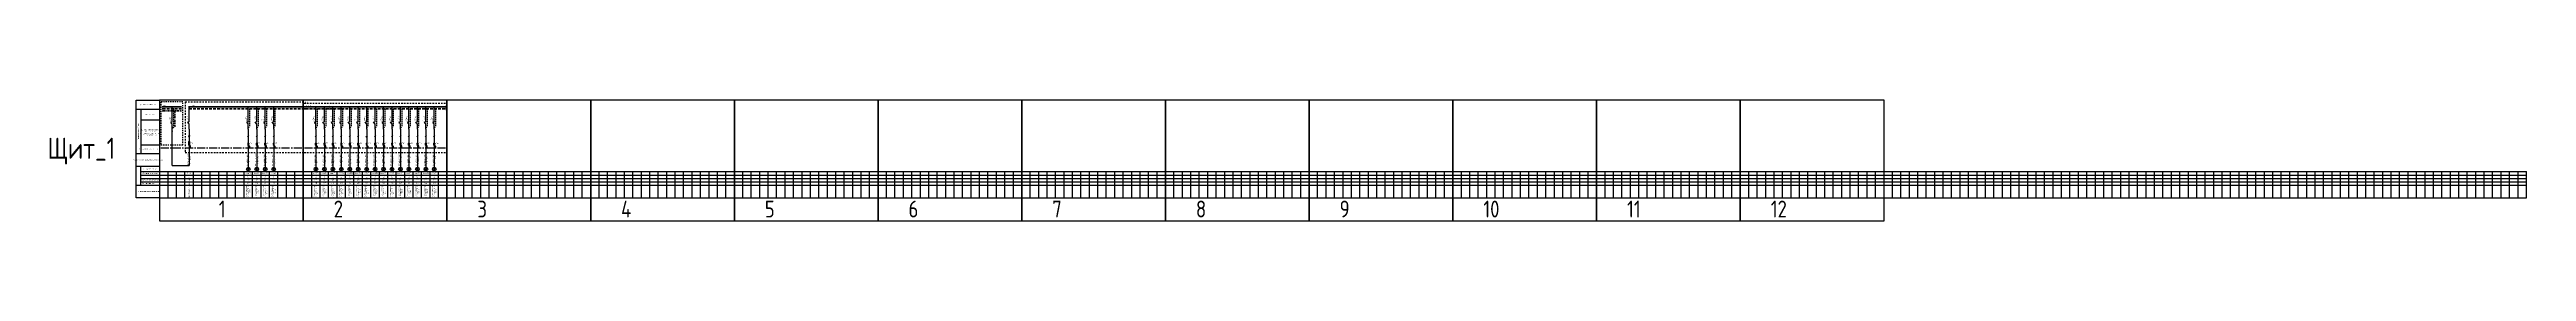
# Model space of a CAD drawing. Header units: millimetres. Extents: x -559267 to 5835, y 0 to 209897.
# Drawn here: x -205 to 5655, y 1291 to 1578 of the extents above; entities that cross this region are included whole.
import ezdxf
from ezdxf.enums import TextEntityAlignment as Align

# ---------------------------------------------------------------- set-up
doc = ezdxf.new("R2010")
doc.units = ezdxf.units.MM
for name, pattern in [('CENTER2', [28.575, 19.05, -3.175, 3.175, -3.175]), ('HIDDEN2', [4.7625, 3.175, -1.5875]), ('JIS_02_0.7', [1.35, 0.75, -0.6]), ('Штрихштриховая', [10.936111, 5.291667, -2.116667, 1.411111, -2.116667])]:
    doc.linetypes.add(name, pattern=pattern)
for name, color, linetype in [('SX_BLOCKS', 7, 'Continuous'), ('SX_BOUND', 7, 'JIS_02_0.7'), ('SX_LINES', 7, 'Continuous'), ('SX_PE', 3, 'CENTER2'), ('SX_TABLE', 7, 'Continuous'), ('SX_TEXT', 7, 'Continuous')]:
    doc.layers.add(name, color=color, linetype=linetype)
doc.styles.add('SX_GOST', font='GOST2304A_0.ttf')
doc.styles.add('UNC_A', font='GOST2304A_0.ttf')
doc.styles.add('Unecom', font='GOST2304A_0.ttf', dxfattribs={"height": 2.5})

# ---------------------------------------------------------------- blocks, each defined once
blk = doc.blocks.new('_Боковик_схема Юником')
at = {"color": 0, "lineweight": -2, "ltscale": 3}
blk.add_lwpolyline([(0, 232), (55, 232), (55, 0), (0, 0)], close=True, dxfattribs=at)
for points in [[(0, 210), (55, 210), (55, 125), (10.3, 125)], [(10.3, 210), (10.3, 105)], [(10.3, 185), (55, 185)], [(0, 105), (55, 105)], [(0, 75), (55, 75)], [(10, 75), (10, 30)], [(10, 62), (51.8, 62)], [(10, 62), (55, 62)], [(0, 30), (55, 30)], [(10, 54), (55, 54)], [(10, 46), (55, 46)], [(10, 38), (55, 38)]]:
    blk.add_lwpolyline(points, dxfattribs=at)
at = {"color": 0, "lineweight": -2, "char_height": 2.5, "attachment_point": 5, "style": 'Unecom'}
for s, insert, width in [('Данные питающей сети', (27.5, 221), 55), ('Сборные шины', (32.6, 197.5), 44.736), ('Оборудование автоматизации', (31, 115.7), 37.884), ('Защитный аппарат/вводной отходящей линии.\\PХарактеристика, номинальный ток, расцепитель, А.', (32.6, 155), 44.736), ('Марка и сечение проводника, длина участка', (27.5, 90), 55), ('Обозначение на плане', (32.5, 58), 45), ('Условное изображение', (32.5, 68.5), 45), ('Наименование электроприемника', (27.5, 15), 55), ('Номинальная мощность, Рн, кВт', (32.5, 42), 45), ('Номинальный ток, Iн, А', (32.5, 34), 45), ('Фаза', (32.5, 50), 45)]:
    blk.add_mtext(s, dxfattribs=dict(at, insert=insert, width=width))
at = {"color": 0, "lineweight": -2, "char_height": 2.5, "attachment_point": 5, "rotation": 90, "style": 'Unecom'}
for s, insert, width in [('Распределительный щит', (5.1, 157.5), 105), ('Электроприемник', (4.6, 52.5), 45)]:
    blk.add_mtext(s, dxfattribs=dict(at, insert=insert, width=width))
blk = doc.blocks.new('*U102')
at = {"linetype": 'ByBlock', "lineweight": 40}
for points in [[(0, 1.5), (0, -1.5)], [(0, 0), (42.9, 0)], [(42.9, 1.5), (42.9, -1.5)], [(0, -3.5), (0, -6.5)], [(42.9, -3.5), (42.9, -6.5)]]:
    blk.add_lwpolyline(points, dxfattribs=at)
at = {"color": 4, "linetype": 'HIDDEN2', "lineweight": 40, "ltscale": 2}
blk.add_lwpolyline([(0, -5), (42.9, -5)], dxfattribs=at)
at = {"insert": (1.2, -1.6), "char_height": 2.5, "attachment_point": 1, "style": 'UNC_A'}
blk.add_mtext_dynamic_manual_height_columns('N', width=3.844, gutter_width=12.5, heights=[0], dxfattribs=at)
at = {"style": 'UNC_A'}
blk.add_attdef('ЛИНИЯ', (1, 1.5), '', height=2.5, dxfattribs=at)
blk = doc.blocks.new('*U104')
at = {"lineweight": 25}
for p, q in [((-0.7, -0.7), (0.7, 0.7)), ((-0.7, -1.7), (0.7, -0.3)), ((-0.7, -2.7), (0.7, -1.3))]:
    blk.add_line(p, q, dxfattribs=at)
blk = doc.blocks.new('*U122')
for p, q in [((0, -42.8), (-3.5, -36.7)), ((-0.4, -36.6), (0.4, -35.9)), ((0.4, -36.6), (-0.4, -35.9)), ((0, -36.3), (0, -1.2)), ((0, -54.3), (0, -42.8))]:
    blk.add_line(p, q)
at = {"color": 4, "linetype": 'HIDDEN2'}
for p in [(0, -51.6), (3, -6.2)]:
    blk.add_line(p, (3, -48.6), dxfattribs=at)
blk.add_lwpolyline([(-2.1, -41.1), (-3.1, -39.4), (-2.3, -38.9), (-1.3, -40.6)], close=True)
for centre in [(0, -1.2), (3, -6.2)]:
    blk.add_circle(centre, 0.5)
at = {"insert": (-6.2, -24.9), "char_height": 2.5, "attachment_point": 1, "style": 'Unecom'}
blk.add_mtext_dynamic_manual_height_columns('\\pxql;QF', width=5.707, gutter_width=12.5, heights=[4.37], dxfattribs=at)
at = {"style": 'Unecom'}
for tag, p in [('P', (-3.4, -30.4)), ('A', (-1.7, -33.3))]:
    blk.add_attdef(tag, text='', height=2.5, dxfattribs=at).set_placement(p, align=Align.RIGHT)
blk.add_attdef('N', (-3.2, -27.4), '', height=2.5, dxfattribs=at)
blk = doc.blocks.new('SX_TCOL')
for p, q in [((-10, 62), (10, 62)), ((10, 0), (10, 62)), ((-10, 54), (10, 54)), ((-10, 46), (10, 46)), ((-10, 38), (10, 38)), ((-10, 30), (10, 30)), ((-10, 0), (10, 0))]:
    blk.add_line(p, q)
at = {"style": 'SX_GOST'}
for tag, p in [('CAB1', (-2.6, 90)), ('CAB2', (2.6, 90)), ('NAME1', (-3.6, 15)), ('NAME2', (0, 15)), ('NAME3', (3.6, 15))]:
    blk.add_attdef(tag, text='', height=2.5, rotation=90, dxfattribs=at).set_placement(p, align=Align.MIDDLE)
for tag, p in [('LINE', (0, 58)), ('POW', (0, 42)), ('CUR', (0, 34)), ('PH', (0, 50))]:
    blk.add_attdef(tag, text='', height=2.5, dxfattribs=at).set_placement(p, align=Align.MIDDLE)
blk = doc.blocks.new('*U345')
at = {"lineweight": 40}
for p, q in [((333.9, 0), (331.9, 1.5)), ((333.9, 0), (331.9, -1.5)), ((333.9, -5), (331.9, -3.5)), ((333.9, -5), (331.9, -6.5))]:
    blk.add_line(p, q, dxfattribs=at)
at = {"linetype": 'ByBlock', "lineweight": 40}
for points in [[(0, 1.5), (0, -1.5)], [(0, 0), (333.9, 0)], [(0, -3.5), (0, -6.5)]]:
    blk.add_lwpolyline(points, dxfattribs=at)
at = {"color": 4, "linetype": 'HIDDEN2', "lineweight": 40, "ltscale": 2}
blk.add_lwpolyline([(0, -5), (333.9, -5)], dxfattribs=at)
at = {"insert": (1.2, -1.6), "char_height": 2.5, "attachment_point": 1, "style": 'UNC_A'}
blk.add_mtext_dynamic_manual_height_columns('N', width=3.844, gutter_width=12.5, heights=[0], dxfattribs=at)
at = {"style": 'UNC_A'}
blk.add_attdef('ЛИНИЯ', (1, 1.5), '', height=2.5, dxfattribs=at)
blk = doc.blocks.new('*U348')
for p, q in [((0, -42.8), (-3.5, -36.7)), ((-0.4, -36.6), (0.4, -35.9)), ((0.4, -36.6), (-0.4, -35.9)), ((0, -36.3), (0, -1.2)), ((0, -54.3), (0, -42.8))]:
    blk.add_line(p, q)
blk.add_lwpolyline([(-2.1, -41.1), (-3.1, -39.4), (-2.3, -38.9), (-1.3, -40.6)], close=True)
blk.add_circle((0, -1.2), 0.5)
at = {"insert": (-6.2, -24.9), "char_height": 2.5, "attachment_point": 1, "style": 'Unecom'}
blk.add_mtext_dynamic_manual_height_columns('\\pxql;QF', width=5.707, gutter_width=12.5, heights=[4.37], dxfattribs=at)
at = {"style": 'Unecom'}
for tag, p in [('P', (-3.4, -30.4)), ('A', (-1.7, -33.3))]:
    blk.add_attdef(tag, text='', height=2.5, dxfattribs=at).set_placement(p, align=Align.RIGHT)
blk.add_attdef('N', (-3.2, -27.4), '', height=2.5, dxfattribs=at)
blk = doc.blocks.new('*U349')
for p, q in [((0, -42.8), (-3.5, -36.7)), ((-0.4, -36.6), (0.4, -35.9)), ((0.4, -36.6), (-0.4, -35.9)), ((0, -36.3), (0, -1.2)), ((0, -54.3), (0, -42.8))]:
    blk.add_line(p, q)
at = {"color": 4, "linetype": 'HIDDEN2'}
for p in [(0, -51.6), (3, -6.2)]:
    blk.add_line(p, (3, -48.6), dxfattribs=at)
blk.add_lwpolyline([(-2.1, -41.1), (-3.1, -39.4), (-2.3, -38.9), (-1.3, -40.6)], close=True)
for centre in [(0, -1.2), (3, -6.2)]:
    blk.add_circle(centre, 0.5)
at = {"insert": (-6.2, -24.9), "char_height": 2.5, "attachment_point": 1, "style": 'Unecom'}
blk.add_mtext_dynamic_manual_height_columns('\\pxql;QF', width=5.707, gutter_width=12.5, heights=[4.37], dxfattribs=at)
at = {"style": 'Unecom'}
for tag, p in [('P', (-3.4, -30.4)), ('A', (-1.7, -33.3))]:
    blk.add_attdef(tag, text='', height=2.5, dxfattribs=at).set_placement(p, align=Align.RIGHT)
blk.add_attdef('N', (-3.2, -27.4), '', height=2.5, dxfattribs=at)
blk = doc.blocks.new('XT')
at = {"color": 32, "true_color": 0xcd6928}
for p, q in [((0.8, 0), (-1, -1.8)), ((1, -0.2), (-0.8, -2))]:
    blk.add_line(p, q, dxfattribs=at)
at = {"color": 5}
for p, q in [((0.8, -2), (-1, -3.8)), ((1, -2.2), (-0.8, -4))]:
    blk.add_line(p, q, dxfattribs=at)
at = {"color": 32, "true_color": 0xcd6928}
blk.add_circle((0, -1), 1, dxfattribs=at)
at = {"color": 5}
blk.add_circle((0, -3), 1, dxfattribs=at)
at = {"style": 'UNC_A'}
blk.add_attdef('1', (1.7, 0.1), '', height=2.5, dxfattribs=at)
blk = doc.blocks.new('SX_XTPE')
at = {"color": 3}
for p, q in [((0.753, 1.003), (-1.003, -0.753)), ((1.003, 0.753), (-0.753, -1.003))]:
    blk.add_line(p, q, dxfattribs=at)
blk.add_circle((0, 0), 1, dxfattribs=at)
blk = doc.blocks.new('SX_XT3')
at = {"color": 32, "true_color": 0xcd6928}
for p, q in [((0.7533, 4.0033), (-1.0033, 2.2467)), ((0.7533, 2.0033), (-1.0033, 0.2467)), ((1.0033, 3.7533), (-0.7533, 1.9967)), ((1.0033, 1.7533), (-0.7533, -0.0033))]:
    blk.add_line(p, q, dxfattribs=at)
for centre in [(0, 3), (0, 1)]:
    blk.add_circle(centre, 1, dxfattribs=at)
blk = doc.blocks.new('$RECOVER_230831092053-0')
at = {"color": 0, "lineweight": 30}
for p, q in [((-2.8, 2.8), (2.8, -2.8)), ((-2.8, -2.8), (2.8, 2.8))]:
    blk.add_line(p, q, dxfattribs=at)
blk.add_circle((0, 0), 4.33, dxfattribs=at)

msp = doc.modelspace()

# ---------------------------------------------------------------- linework, layer by layer
at = {"color": 6}
for points in [[(395, 1578), (55, 1578), (55, 1291), (395, 1291), (395, 1578)], [(735, 1578), (395, 1578), (395, 1291), (735, 1291), (735, 1578)], [(1075, 1578), (735, 1578), (735, 1291), (1075, 1291), (1075, 1578)], [(1415, 1578), (1075, 1578), (1075, 1291), (1415, 1291), (1415, 1578)], [(1755, 1578), (1415, 1578), (1415, 1291), (1755, 1291), (1755, 1578)], [(2095, 1578), (1755, 1578), (1755, 1291), (2095, 1291), (2095, 1578)], [(2435, 1578), (2095, 1578), (2095, 1291), (2435, 1291), (2435, 1578)], [(2775, 1578), (2435, 1578), (2435, 1291), (2775, 1291), (2775, 1578)], [(3115, 1578), (2775, 1578), (2775, 1291), (3115, 1291), (3115, 1578)], [(3455, 1578), (3115, 1578), (3115, 1291), (3455, 1291), (3455, 1578)], [(3795, 1578), (3455, 1578), (3455, 1291), (3795, 1291), (3795, 1578)], [(4135, 1578), (3795, 1578), (3795, 1291), (4135, 1291), (4135, 1578)]]:
    msp.add_lwpolyline(points, dxfattribs=at)
at = {"linetype": 'JIS_02_0.7', "ltscale": 4}
msp.add_lwpolyline([(110.2, 1573.5), (58.1, 1573.5), (58.1, 1471.4), (110.2, 1471.4), (110.2, 1573.5)], dxfattribs=at)
at = {"lineweight": 40}
for points in [[(62.6, 1553.5), (62.6, 1550.5)], [(105.4, 1553.5), (105.4, 1550.5)]]:
    msp.add_lwpolyline(points, dxfattribs=at)
at = {"color": 3, "linetype": 'Штрихштриховая', "lineweight": 40}
msp.add_lwpolyline([(62.6, 1552), (105.4, 1552)], dxfattribs=at)
at = {"color": 3, "linetype": 'Штрихштриховая'}
for points in [[(91.1, 1552), (91.1, 1514.5)], [(85.1, 1511.6), (91.1, 1514.5)]]:
    msp.add_lwpolyline(points, dxfattribs=at)
msp.add_lwpolyline([(85.1, 1422.6), (85.1, 1508.9)])
at = {"color": 0, "linetype": 'ByBlock', "lineweight": -3}
msp.add_circle((91.1, 1552), 0.575, dxfattribs=at)
at = {"layer": 'Defpoints'}
for points in [[(125, 1508.9), (125, 1480.2)], [(85.1, 1422.6), (125, 1422.6)]]:
    msp.add_lwpolyline(points, dxfattribs=at)
at = {"layer": 'SX_BOUND', "ltscale": 5}
for p, q in [((115.7, 1573.5), (393, 1573.5)), ((397, 1570.2), (733, 1570.2)), ((115.7, 1453.5), (393, 1453.5)), ((397, 1453.5), (733, 1453.5))]:
    msp.add_line(p, q, dxfattribs=at)
msp.add_lwpolyline([(115.7, 1573.5), (115.7, 1453.5)], dxfattribs=at)
at = {"layer": 'SX_LINES'}
for p, q in [((123.4, 1492.3), (126.6, 1495.5)), ((123.4, 1491), (126.6, 1494.2)), ((123.4, 1489.7), (126.6, 1492.9)), ((125, 1470.2), (125, 1422.6)), ((263.4, 1491), (266.6, 1494.2)), ((265, 1509), (265, 1476.2)), ((265, 1470.2), (265, 1418.4)), ((283.4, 1491), (286.6, 1494.2)), ((285, 1509), (285, 1476.2)), ((285, 1470.2), (285, 1418.4)), ((303.4, 1491), (306.6, 1494.2)), ((305, 1509), (305, 1476.2)), ((305, 1470.2), (305, 1418.4)), ((323.4, 1491), (326.6, 1494.2)), ((325, 1509), (325, 1476.2)), ((325, 1470.2), (325, 1418.4)), ((423.4, 1491), (426.6, 1494.2)), ((425, 1509), (425, 1476.2)), ((425, 1470.2), (425, 1418.4)), ((443.4, 1491), (446.6, 1494.2)), ((445, 1509), (445, 1476.2)), ((445, 1470.2), (445, 1418.4)), ((463.4, 1491), (466.6, 1494.2)), ((465, 1509), (465, 1476.2)), ((465, 1470.2), (465, 1418.4)), ((483.4, 1491), (486.6, 1494.2)), ((485, 1509), (485, 1476.2)), ((485, 1470.2), (485, 1418.4)), ((503.4, 1491), (506.6, 1494.2)), ((505, 1509), (505, 1476.2)), ((505, 1470.2), (505, 1418.4)), ((523.4, 1491), (526.6, 1494.2)), ((525, 1509), (525, 1476.2)), ((525, 1470.2), (525, 1418.4)), ((543.4, 1491), (546.6, 1494.2)), ((545, 1509), (545, 1476.2)), ((545, 1470.2), (545, 1418.4)), ((563.4, 1491), (566.6, 1494.2)), ((565, 1509), (565, 1476.2)), ((565, 1470.2), (565, 1418.4)), ((583.4, 1491), (586.6, 1494.2)), ((585, 1509), (585, 1476.2)), ((585, 1470.2), (585, 1418.4)), ((603.4, 1491), (606.6, 1494.2)), ((605, 1509), (605, 1476.2)), ((605, 1470.2), (605, 1418.4)), ((623.4, 1491), (626.6, 1494.2)), ((625, 1509), (625, 1476.2)), ((625, 1470.2), (625, 1418.4)), ((643.4, 1491), (646.6, 1494.2)), ((645, 1509), (645, 1476.2)), ((645, 1470.2), (645, 1418.4)), ((663.4, 1491), (666.6, 1494.2)), ((665, 1509), (665, 1476.2)), ((665, 1470.2), (665, 1418.4)), ((683.4, 1491), (686.6, 1494.2)), ((685, 1509), (685, 1476.2)), ((685, 1470.2), (685, 1418.4)), ((703.4, 1491), (706.6, 1494.2)), ((705, 1509), (705, 1476.2)), ((705, 1470.2), (705, 1418.4))]:
    msp.add_line(p, q, dxfattribs=at)
at = {"layer": 'SX_PE'}
for p, q in [((125.7, 1470.5), (127.5, 1468.7)), ((127.5, 1468.7), (127.5, 1464.6)), ((265.7, 1470.5), (267.5, 1468.7)), ((267.5, 1468.7), (267.5, 1464.6)), ((285.7, 1470.5), (287.5, 1468.7)), ((287.5, 1468.7), (287.5, 1464.6)), ((305.7, 1470.5), (307.5, 1468.7)), ((307.5, 1468.7), (307.5, 1464.6)), ((325.7, 1470.5), (327.5, 1468.7)), ((327.5, 1468.7), (327.5, 1464.6)), ((425.7, 1470.5), (427.5, 1468.7)), ((427.5, 1468.7), (427.5, 1464.6)), ((445.7, 1470.5), (447.5, 1468.7)), ((447.5, 1468.7), (447.5, 1464.6)), ((465.7, 1470.5), (467.5, 1468.7)), ((467.5, 1468.7), (467.5, 1464.6)), ((485.7, 1470.5), (487.5, 1468.7)), ((487.5, 1468.7), (487.5, 1464.6)), ((505.7, 1470.5), (507.5, 1468.7)), ((507.5, 1468.7), (507.5, 1464.6)), ((525.7, 1470.5), (527.5, 1468.7)), ((527.5, 1468.7), (527.5, 1464.6)), ((545.7, 1470.5), (547.5, 1468.7)), ((547.5, 1468.7), (547.5, 1464.6)), ((565.7, 1470.5), (567.5, 1468.7)), ((567.5, 1468.7), (567.5, 1464.6)), ((585.7, 1470.5), (587.5, 1468.7)), ((587.5, 1468.7), (587.5, 1464.6)), ((605.7, 1470.5), (607.5, 1468.7)), ((607.5, 1468.7), (607.5, 1464.6)), ((625.7, 1470.5), (627.5, 1468.7)), ((627.5, 1468.7), (627.5, 1464.6)), ((645.7, 1470.5), (647.5, 1468.7)), ((647.5, 1468.7), (647.5, 1464.6)), ((665.7, 1470.5), (667.5, 1468.7)), ((667.5, 1468.7), (667.5, 1464.6)), ((685.7, 1470.5), (687.5, 1468.7)), ((687.5, 1468.7), (687.5, 1464.6)), ((705.7, 1470.5), (707.5, 1468.7)), ((707.5, 1468.7), (707.5, 1464.6)), ((58, 1464.6), (394, 1464.6)), ((398, 1464.6), (734, 1464.6))]:
    msp.add_line(p, q, dxfattribs=at)
for centre in [(127.5, 1464.6), (267.5, 1464.6), (287.5, 1464.6), (307.5, 1464.6), (327.5, 1464.6), (427.5, 1464.6), (447.5, 1464.6), (467.5, 1464.6), (487.5, 1464.6), (507.5, 1464.6), (527.5, 1464.6), (547.5, 1464.6), (567.5, 1464.6), (587.5, 1464.6), (607.5, 1464.6), (627.5, 1464.6), (647.5, 1464.6), (667.5, 1464.6), (687.5, 1464.6), (707.5, 1464.6)]:
    msp.add_circle(centre, 0.5, dxfattribs=at)

# ---------------------------------------------------------------- block references
at = {"lineweight": -3}
msp.add_blockref('_Боковик_схема Юником', (0, 1346), dxfattribs=at)
msp.add_blockref('*U102', (62.6, 1562)).add_auto_attribs({'ЛИНИЯ': 'ЩГП'})
at = {"color": 1}
ref = msp.add_blockref('*U122', (85.1, 1563.3), dxfattribs=at)
ref.add_attrib('P', '3P', dxfattribs={"height": 2.5, "style": 'Unecom'}).set_placement((81.7, 1532.8), align=Align.RIGHT)
ref.add_attrib('A', '16А', dxfattribs={"height": 2.5, "style": 'Unecom'}).set_placement((83.4, 1530), align=Align.RIGHT)
msp.add_blockref('*U104', (85, 1505.4))
at = {"layer": 'SX_BLOCKS'}
for name, p, values in [('*U348', (125, 1563.2), {'N': '1', 'P': '3P', 'A': 'С16А'}), ('*U349', (265, 1563.2), {'N': '2', 'P': '1P', 'A': 'С10А'}), ('*U349', (285, 1563.2), {'N': '3', 'P': '1P', 'A': 'С10А'}), ('*U349', (305, 1563.2), {'N': '4', 'P': '1P', 'A': 'С10А'}), ('*U349', (325, 1563.2), {'N': '5', 'P': '1P', 'A': 'С10А'}), ('*U349', (425, 1563.2), {'N': '6', 'P': '1P', 'A': 'С10А'}), ('*U349', (445, 1563.2), {'N': '7', 'P': '1P', 'A': 'С10А'}), ('*U349', (465, 1563.2), {'N': '8', 'P': '1P', 'A': 'С10А'}), ('*U349', (485, 1563.2), {'N': '9', 'P': '1P', 'A': 'С10А'}), ('*U349', (505, 1563.2), {'N': '10', 'P': '1P', 'A': 'С10А'}), ('*U349', (525, 1563.2), {'N': '11', 'P': '1P', 'A': 'С10А'}), ('*U349', (545, 1563.2), {'N': '12', 'P': '1P', 'A': 'С10А'}), ('*U349', (565, 1563.2), {'N': '13', 'P': '1P', 'A': 'С10А'}), ('*U349', (585, 1563.2), {'N': '14', 'P': '1P', 'A': 'С10А'}), ('*U349', (605, 1563.2), {'N': '15', 'P': '1P', 'A': 'С10А'}), ('*U349', (625, 1563.2), {'N': '16', 'P': '1P', 'A': 'С10А'}), ('*U349', (645, 1563.2), {'N': '17', 'P': '1P', 'A': 'С10А'}), ('*U349', (665, 1563.2), {'N': '18', 'P': '1P', 'A': 'С10А'}), ('*U349', (685, 1563.2), {'N': '19', 'P': '1P', 'A': 'С10А'}), ('*U349', (705, 1563.2), {'N': '20', 'P': '1P', 'A': 'С10А'})]:
    msp.add_blockref(name, p, dxfattribs=at).add_auto_attribs(values)
for name, p in [('SX_XT3', (125, 1476.2)), ('SX_XTPE', (125, 1471.2)), ('SX_XTPE', (265, 1471.2)), ('SX_XTPE', (285, 1471.2)), ('SX_XTPE', (305, 1471.2)), ('SX_XTPE', (325, 1471.2)), ('SX_XTPE', (425, 1471.2)), ('SX_XTPE', (445, 1471.2)), ('SX_XTPE', (465, 1471.2)), ('SX_XTPE', (485, 1471.2)), ('SX_XTPE', (505, 1471.2)), ('SX_XTPE', (525, 1471.2)), ('SX_XTPE', (545, 1471.2)), ('SX_XTPE', (565, 1471.2)), ('SX_XTPE', (585, 1471.2)), ('SX_XTPE', (605, 1471.2)), ('SX_XTPE', (625, 1471.2)), ('SX_XTPE', (645, 1471.2)), ('SX_XTPE', (665, 1471.2)), ('SX_XTPE', (685, 1471.2)), ('SX_XTPE', (705, 1471.2))]:
    msp.add_blockref(name, p, dxfattribs=at)
ref = msp.add_blockref('XT', (125, 1476.2), dxfattribs=at)
ref.add_attrib('1', 'XT1', (127.2, 1474), dxfattribs={"layer": '0', "height": 2.5, "style": 'UNC_A'})
ref = msp.add_blockref('XT', (265, 1476.2), dxfattribs=at)
ref.add_attrib('1', 'XT2', (267.2, 1474), dxfattribs={"layer": '0', "height": 2.5, "style": 'UNC_A'})
ref = msp.add_blockref('XT', (285, 1476.2), dxfattribs=at)
ref.add_attrib('1', 'XT3', (287.2, 1474), dxfattribs={"layer": '0', "height": 2.5, "style": 'UNC_A'})
ref = msp.add_blockref('XT', (305, 1476.2), dxfattribs=at)
ref.add_attrib('1', 'XT4', (307.2, 1474), dxfattribs={"layer": '0', "height": 2.5, "style": 'UNC_A'})
ref = msp.add_blockref('XT', (325, 1476.2), dxfattribs=at)
ref.add_attrib('1', 'XT5', (327.2, 1474), dxfattribs={"layer": '0', "height": 2.5, "style": 'UNC_A'})
ref = msp.add_blockref('XT', (425, 1476.2), dxfattribs=at)
ref.add_attrib('1', 'XT6', (427.2, 1474), dxfattribs={"layer": '0', "height": 2.5, "style": 'UNC_A'})
ref = msp.add_blockref('XT', (445, 1476.2), dxfattribs=at)
ref.add_attrib('1', 'XT7', (447.2, 1474), dxfattribs={"layer": '0', "height": 2.5, "style": 'UNC_A'})
ref = msp.add_blockref('XT', (465, 1476.2), dxfattribs=at)
ref.add_attrib('1', 'XT8', (467.2, 1474), dxfattribs={"layer": '0', "height": 2.5, "style": 'UNC_A'})
ref = msp.add_blockref('XT', (485, 1476.2), dxfattribs=at)
ref.add_attrib('1', 'XT9', (487.2, 1474), dxfattribs={"layer": '0', "height": 2.5, "style": 'UNC_A'})
ref = msp.add_blockref('XT', (505, 1476.2), dxfattribs=at)
ref.add_attrib('1', 'XT10', (507.2, 1474), dxfattribs={"layer": '0', "height": 2.5, "style": 'UNC_A'})
ref = msp.add_blockref('XT', (525, 1476.2), dxfattribs=at)
ref.add_attrib('1', 'XT11', (527.2, 1474), dxfattribs={"layer": '0', "height": 2.5, "style": 'UNC_A'})
ref = msp.add_blockref('XT', (545, 1476.2), dxfattribs=at)
ref.add_attrib('1', 'XT12', (547.2, 1474), dxfattribs={"layer": '0', "height": 2.5, "style": 'UNC_A'})
ref = msp.add_blockref('XT', (565, 1476.2), dxfattribs=at)
ref.add_attrib('1', 'XT13', (567.2, 1474), dxfattribs={"layer": '0', "height": 2.5, "style": 'UNC_A'})
ref = msp.add_blockref('XT', (585, 1476.2), dxfattribs=at)
ref.add_attrib('1', 'XT14', (587.2, 1474), dxfattribs={"layer": '0', "height": 2.5, "style": 'UNC_A'})
ref = msp.add_blockref('XT', (605, 1476.2), dxfattribs=at)
ref.add_attrib('1', 'XT15', (607.2, 1474), dxfattribs={"layer": '0', "height": 2.5, "style": 'UNC_A'})
ref = msp.add_blockref('XT', (625, 1476.2), dxfattribs=at)
ref.add_attrib('1', 'XT16', (627.2, 1474), dxfattribs={"layer": '0', "height": 2.5, "style": 'UNC_A'})
ref = msp.add_blockref('XT', (645, 1476.2), dxfattribs=at)
ref.add_attrib('1', 'XT17', (647.2, 1474), dxfattribs={"layer": '0', "height": 2.5, "style": 'UNC_A'})
ref = msp.add_blockref('XT', (665, 1476.2), dxfattribs=at)
ref.add_attrib('1', 'XT18', (667.2, 1474), dxfattribs={"layer": '0', "height": 2.5, "style": 'UNC_A'})
ref = msp.add_blockref('XT', (685, 1476.2), dxfattribs=at)
ref.add_attrib('1', 'XT19', (687.2, 1474), dxfattribs={"layer": '0', "height": 2.5, "style": 'UNC_A'})
ref = msp.add_blockref('XT', (705, 1476.2), dxfattribs=at)
ref.add_attrib('1', 'XT20', (707.2, 1474), dxfattribs={"layer": '0', "height": 2.5, "style": 'UNC_A'})
at = {"layer": 'SX_BLOCKS', "color": 244, "true_color": 0x991b1e}
for p in [(265, 1414.1), (285, 1414.1), (305, 1414.1), (325, 1414.1), (425, 1414.1), (445, 1414.1), (465, 1414.1), (485, 1414.1), (505, 1414.1), (525, 1414.1), (545, 1414.1), (565, 1414.1), (585, 1414.1), (605, 1414.1), (625, 1414.1), (645, 1414.1), (665, 1414.1), (685, 1414.1), (705, 1414.1)]:
    msp.add_blockref('$RECOVER_230831092053-0', p, dxfattribs=at)
at = {"layer": 'SX_LINES'}
for p in [(125, 1562), (400, 1562)]:
    msp.add_blockref('*U345', p, dxfattribs=at).add_auto_attribs({'ЛИНИЯ': 'L1,L2,L3'})
at = {"layer": 'SX_TABLE'}
for name, p in [('_Боковик_схема Юником', (0, 1346)), ('SX_TCOL', (65, 1346)), ('SX_TCOL', (85, 1346)), ('SX_TCOL', (105, 1346)), ('SX_TCOL', (145, 1346)), ('SX_TCOL', (165, 1346)), ('SX_TCOL', (185, 1346)), ('SX_TCOL', (205, 1346)), ('SX_TCOL', (225, 1346)), ('SX_TCOL', (245, 1346)), ('SX_TCOL', (345, 1346)), ('SX_TCOL', (365, 1346)), ('SX_TCOL', (385, 1346)), ('SX_TCOL', (405, 1346)), ('SX_TCOL', (725, 1346)), ('SX_TCOL', (745, 1346)), ('SX_TCOL', (765, 1346)), ('SX_TCOL', (785, 1346)), ('SX_TCOL', (805, 1346)), ('SX_TCOL', (825, 1346)), ('SX_TCOL', (845, 1346)), ('SX_TCOL', (865, 1346)), ('SX_TCOL', (885, 1346)), ('SX_TCOL', (905, 1346)), ('SX_TCOL', (925, 1346)), ('SX_TCOL', (945, 1346)), ('SX_TCOL', (965, 1346)), ('SX_TCOL', (985, 1346)), ('SX_TCOL', (1005, 1346)), ('SX_TCOL', (1025, 1346)), ('SX_TCOL', (1045, 1346)), ('SX_TCOL', (1065, 1346)), ('SX_TCOL', (1085, 1346)), ('SX_TCOL', (1105, 1346)), ('SX_TCOL', (1125, 1346)), ('SX_TCOL', (1145, 1346)), ('SX_TCOL', (1165, 1346)), ('SX_TCOL', (1185, 1346)), ('SX_TCOL', (1205, 1346)), ('SX_TCOL', (1225, 1346)), ('SX_TCOL', (1245, 1346)), ('SX_TCOL', (1265, 1346)), ('SX_TCOL', (1285, 1346)), ('SX_TCOL', (1305, 1346)), ('SX_TCOL', (1325, 1346)), ('SX_TCOL', (1345, 1346)), ('SX_TCOL', (1365, 1346)), ('SX_TCOL', (1385, 1346)), ('SX_TCOL', (1405, 1346)), ('SX_TCOL', (1425, 1346)), ('SX_TCOL', (1445, 1346)), ('SX_TCOL', (1465, 1346)), ('SX_TCOL', (1485, 1346)), ('SX_TCOL', (1505, 1346)), ('SX_TCOL', (1525, 1346)), ('SX_TCOL', (1545, 1346)), ('SX_TCOL', (1565, 1346)), ('SX_TCOL', (1585, 1346)), ('SX_TCOL', (1605, 1346)), ('SX_TCOL', (1625, 1346)), ('SX_TCOL', (1645, 1346)), ('SX_TCOL', (1665, 1346)), ('SX_TCOL', (1685, 1346)), ('SX_TCOL', (1705, 1346)), ('SX_TCOL', (1725, 1346)), ('SX_TCOL', (1745, 1346)), ('SX_TCOL', (1765, 1346)), ('SX_TCOL', (1785, 1346)), ('SX_TCOL', (1805, 1346)), ('SX_TCOL', (1825, 1346)), ('SX_TCOL', (1845, 1346)), ('SX_TCOL', (1865, 1346)), ('SX_TCOL', (1885, 1346)), ('SX_TCOL', (1905, 1346)), ('SX_TCOL', (1925, 1346)), ('SX_TCOL', (1945, 1346)), ('SX_TCOL', (1965, 1346)), ('SX_TCOL', (1985, 1346)), ('SX_TCOL', (2005, 1346)), ('SX_TCOL', (2025, 1346)), ('SX_TCOL', (2045, 1346)), ('SX_TCOL', (2065, 1346)), ('SX_TCOL', (2085, 1346)), ('SX_TCOL', (2105, 1346)), ('SX_TCOL', (2125, 1346)), ('SX_TCOL', (2145, 1346)), ('SX_TCOL', (2165, 1346)), ('SX_TCOL', (2185, 1346)), ('SX_TCOL', (2205, 1346)), ('SX_TCOL', (2225, 1346)), ('SX_TCOL', (2245, 1346)), ('SX_TCOL', (2265, 1346)), ('SX_TCOL', (2285, 1346)), ('SX_TCOL', (2305, 1346)), ('SX_TCOL', (2325, 1346)), ('SX_TCOL', (2345, 1346)), ('SX_TCOL', (2365, 1346)), ('SX_TCOL', (2385, 1346)), ('SX_TCOL', (2405, 1346)), ('SX_TCOL', (2425, 1346)), ('SX_TCOL', (2445, 1346)), ('SX_TCOL', (2465, 1346)), ('SX_TCOL', (2485, 1346)), ('SX_TCOL', (2505, 1346)), ('SX_TCOL', (2525, 1346)), ('SX_TCOL', (2545, 1346)), ('SX_TCOL', (2565, 1346)), ('SX_TCOL', (2585, 1346)), ('SX_TCOL', (2605, 1346)), ('SX_TCOL', (2625, 1346)), ('SX_TCOL', (2645, 1346)), ('SX_TCOL', (2665, 1346)), ('SX_TCOL', (2685, 1346)), ('SX_TCOL', (2705, 1346)), ('SX_TCOL', (2725, 1346)), ('SX_TCOL', (2745, 1346)), ('SX_TCOL', (2765, 1346)), ('SX_TCOL', (2785, 1346)), ('SX_TCOL', (2805, 1346)), ('SX_TCOL', (2825, 1346)), ('SX_TCOL', (2845, 1346)), ('SX_TCOL', (2865, 1346)), ('SX_TCOL', (2885, 1346)), ('SX_TCOL', (2905, 1346)), ('SX_TCOL', (2925, 1346)), ('SX_TCOL', (2945, 1346)), ('SX_TCOL', (2965, 1346)), ('SX_TCOL', (2985, 1346)), ('SX_TCOL', (3005, 1346)), ('SX_TCOL', (3025, 1346)), ('SX_TCOL', (3045, 1346)), ('SX_TCOL', (3065, 1346)), ('SX_TCOL', (3085, 1346)), ('SX_TCOL', (3105, 1346)), ('SX_TCOL', (3125, 1346)), ('SX_TCOL', (3145, 1346)), ('SX_TCOL', (3165, 1346)), ('SX_TCOL', (3185, 1346)), ('SX_TCOL', (3205, 1346)), ('SX_TCOL', (3225, 1346)), ('SX_TCOL', (3245, 1346)), ('SX_TCOL', (3265, 1346)), ('SX_TCOL', (3285, 1346)), ('SX_TCOL', (3305, 1346)), ('SX_TCOL', (3325, 1346)), ('SX_TCOL', (3345, 1346)), ('SX_TCOL', (3365, 1346)), ('SX_TCOL', (3385, 1346)), ('SX_TCOL', (3405, 1346)), ('SX_TCOL', (3425, 1346)), ('SX_TCOL', (3445, 1346)), ('SX_TCOL', (3465, 1346)), ('SX_TCOL', (3485, 1346)), ('SX_TCOL', (3505, 1346)), ('SX_TCOL', (3525, 1346)), ('SX_TCOL', (3545, 1346)), ('SX_TCOL', (3565, 1346)), ('SX_TCOL', (3585, 1346)), ('SX_TCOL', (3605, 1346)), ('SX_TCOL', (3625, 1346)), ('SX_TCOL', (3645, 1346)), ('SX_TCOL', (3665, 1346)), ('SX_TCOL', (3685, 1346)), ('SX_TCOL', (3705, 1346)), ('SX_TCOL', (3725, 1346)), ('SX_TCOL', (3745, 1346)), ('SX_TCOL', (3765, 1346)), ('SX_TCOL', (3785, 1346)), ('SX_TCOL', (3805, 1346)), ('SX_TCOL', (3825, 1346)), ('SX_TCOL', (3845, 1346)), ('SX_TCOL', (3865, 1346)), ('SX_TCOL', (3885, 1346)), ('SX_TCOL', (3905, 1346)), ('SX_TCOL', (3925, 1346)), ('SX_TCOL', (3945, 1346)), ('SX_TCOL', (3965, 1346)), ('SX_TCOL', (3985, 1346)), ('SX_TCOL', (4005, 1346)), ('SX_TCOL', (4025, 1346)), ('SX_TCOL', (4045, 1346)), ('SX_TCOL', (4065, 1346)), ('SX_TCOL', (4085, 1346)), ('SX_TCOL', (4105, 1346)), ('SX_TCOL', (4125, 1346)), ('SX_TCOL', (4145, 1346)), ('SX_TCOL', (4165, 1346)), ('SX_TCOL', (4185, 1346)), ('SX_TCOL', (4205, 1346)), ('SX_TCOL', (4225, 1346)), ('SX_TCOL', (4245, 1346)), ('SX_TCOL', (4265, 1346)), ('SX_TCOL', (4285, 1346)), ('SX_TCOL', (4305, 1346)), ('SX_TCOL', (4325, 1346)), ('SX_TCOL', (4345, 1346)), ('SX_TCOL', (4365, 1346)), ('SX_TCOL', (4385, 1346)), ('SX_TCOL', (4405, 1346)), ('SX_TCOL', (4425, 1346)), ('SX_TCOL', (4445, 1346)), ('SX_TCOL', (4465, 1346)), ('SX_TCOL', (4485, 1346)), ('SX_TCOL', (4505, 1346)), ('SX_TCOL', (4525, 1346)), ('SX_TCOL', (4545, 1346)), ('SX_TCOL', (4565, 1346)), ('SX_TCOL', (4585, 1346)), ('SX_TCOL', (4605, 1346)), ('SX_TCOL', (4625, 1346)), ('SX_TCOL', (4645, 1346)), ('SX_TCOL', (4665, 1346)), ('SX_TCOL', (4685, 1346)), ('SX_TCOL', (4705, 1346)), ('SX_TCOL', (4725, 1346)), ('SX_TCOL', (4745, 1346)), ('SX_TCOL', (4765, 1346)), ('SX_TCOL', (4785, 1346)), ('SX_TCOL', (4805, 1346)), ('SX_TCOL', (4825, 1346)), ('SX_TCOL', (4845, 1346)), ('SX_TCOL', (4865, 1346)), ('SX_TCOL', (4885, 1346)), ('SX_TCOL', (4905, 1346)), ('SX_TCOL', (4925, 1346)), ('SX_TCOL', (4945, 1346)), ('SX_TCOL', (4965, 1346)), ('SX_TCOL', (4985, 1346)), ('SX_TCOL', (5005, 1346)), ('SX_TCOL', (5025, 1346)), ('SX_TCOL', (5045, 1346)), ('SX_TCOL', (5065, 1346)), ('SX_TCOL', (5085, 1346)), ('SX_TCOL', (5105, 1346)), ('SX_TCOL', (5125, 1346)), ('SX_TCOL', (5145, 1346)), ('SX_TCOL', (5165, 1346)), ('SX_TCOL', (5185, 1346)), ('SX_TCOL', (5205, 1346)), ('SX_TCOL', (5225, 1346)), ('SX_TCOL', (5245, 1346)), ('SX_TCOL', (5265, 1346)), ('SX_TCOL', (5285, 1346)), ('SX_TCOL', (5305, 1346)), ('SX_TCOL', (5325, 1346)), ('SX_TCOL', (5345, 1346)), ('SX_TCOL', (5365, 1346)), ('SX_TCOL', (5385, 1346)), ('SX_TCOL', (5405, 1346)), ('SX_TCOL', (5425, 1346)), ('SX_TCOL', (5445, 1346)), ('SX_TCOL', (5465, 1346)), ('SX_TCOL', (5485, 1346)), ('SX_TCOL', (5505, 1346)), ('SX_TCOL', (5525, 1346)), ('SX_TCOL', (5545, 1346)), ('SX_TCOL', (5565, 1346)), ('SX_TCOL', (5585, 1346)), ('SX_TCOL', (5605, 1346)), ('SX_TCOL', (5625, 1346)), ('SX_TCOL', (5645, 1346))]:
    msp.add_blockref(name, p, dxfattribs=at)
ref = msp.add_blockref('SX_TCOL', (125, 1346), dxfattribs=at)
ref.add_attrib('NAME2', 'Ввод питающей линии', dxfattribs={"layer": '0', "height": 2.5, "rotation": 90, "style": 'SX_GOST', "width": 0.972403}).set_placement((125, 1361), align=Align.MIDDLE)
ref.add_attrib('CUR', '1,31', dxfattribs={"layer": '0', "height": 2.5, "style": 'SX_GOST'}).set_placement((125, 1380), align=Align.MIDDLE)
ref.add_attrib('POW', '0,86', dxfattribs={"layer": '0', "height": 2.5, "style": 'SX_GOST'}).set_placement((125, 1388), align=Align.MIDDLE)
ref.add_attrib('PH', 'L3', dxfattribs={"layer": '0', "height": 2.5, "style": 'SX_GOST'}).set_placement((125, 1396), align=Align.MIDDLE)
ref.add_attrib('LINE', 'Ввод.1', dxfattribs={"layer": '0', "height": 2.5, "style": 'SX_GOST'}).set_placement((125, 1404), align=Align.MIDDLE)
ref.add_attrib('CAB1', 'ВВГнг(А)-LS (5х2,5)', dxfattribs={"layer": '0', "height": 2.5, "rotation": 90, "style": 'SX_GOST'}).set_placement((122.4, 1436), align=Align.MIDDLE)
ref.add_attrib('CAB2', 'L=17-0,09%', dxfattribs={"layer": '0', "height": 2.5, "rotation": 90, "style": 'SX_GOST'}).set_placement((127.6, 1436), align=Align.MIDDLE)
ref = msp.add_blockref('SX_TCOL', (265, 1346), dxfattribs=at)
ref.add_attrib('NAME1', 'Группа освещения', dxfattribs={"layer": '0', "height": 2.5, "rotation": 90, "style": 'SX_GOST'}).set_placement((261.4, 1361), align=Align.MIDDLE)
ref.add_attrib('NAME2', 'Цокольный этаж Пом.', dxfattribs={"layer": '0', "height": 2.5, "rotation": 90, "style": 'SX_GOST', "width": 0.996452}).set_placement((265, 1361), align=Align.MIDDLE)
ref.add_attrib('NAME3', '№001Т', dxfattribs={"layer": '0', "height": 2.5, "rotation": 90, "style": 'SX_GOST'}).set_placement((268.6, 1361), align=Align.MIDDLE)
ref.add_attrib('CUR', '0,04', dxfattribs={"layer": '0', "height": 2.5, "style": 'SX_GOST'}).set_placement((265, 1380), align=Align.MIDDLE)
ref.add_attrib('POW', '0,01', dxfattribs={"layer": '0', "height": 2.5, "style": 'SX_GOST'}).set_placement((265, 1388), align=Align.MIDDLE)
ref.add_attrib('PH', 'L1', dxfattribs={"layer": '0', "height": 2.5, "style": 'SX_GOST'}).set_placement((265, 1396), align=Align.MIDDLE)
ref.add_attrib('LINE', 'L.0.001Т.1', dxfattribs={"layer": '0', "height": 2.5, "style": 'SX_GOST'}).set_placement((265, 1404), align=Align.MIDDLE)
ref.add_attrib('CAB1', 'ВВГнг(А)-LS (3х1,5)', dxfattribs={"layer": '0', "height": 2.5, "rotation": 90, "style": 'SX_GOST'}).set_placement((262.4, 1436), align=Align.MIDDLE)
ref.add_attrib('CAB2', 'L=70-0,03%', dxfattribs={"layer": '0', "height": 2.5, "rotation": 90, "style": 'SX_GOST'}).set_placement((267.6, 1436), align=Align.MIDDLE)
ref = msp.add_blockref('SX_TCOL', (285, 1346), dxfattribs=at)
ref.add_attrib('NAME1', 'Группа освещения', dxfattribs={"layer": '0', "height": 2.5, "rotation": 90, "style": 'SX_GOST'}).set_placement((281.4, 1361), align=Align.MIDDLE)
ref.add_attrib('NAME2', 'Цокольный этаж Пом.', dxfattribs={"layer": '0', "height": 2.5, "rotation": 90, "style": 'SX_GOST', "width": 0.996452}).set_placement((285, 1361), align=Align.MIDDLE)
ref.add_attrib('NAME3', '№001Э', dxfattribs={"layer": '0', "height": 2.5, "rotation": 90, "style": 'SX_GOST'}).set_placement((288.6, 1361), align=Align.MIDDLE)
ref.add_attrib('CUR', '0,93', dxfattribs={"layer": '0', "height": 2.5, "style": 'SX_GOST'}).set_placement((285, 1380), align=Align.MIDDLE)
ref.add_attrib('POW', '0,2', dxfattribs={"layer": '0', "height": 2.5, "style": 'SX_GOST'}).set_placement((285, 1388), align=Align.MIDDLE)
ref.add_attrib('PH', 'L3', dxfattribs={"layer": '0', "height": 2.5, "style": 'SX_GOST'}).set_placement((285, 1396), align=Align.MIDDLE)
ref.add_attrib('LINE', 'L.0.001Э.1', dxfattribs={"layer": '0', "height": 2.5, "style": 'SX_GOST'}).set_placement((285, 1404), align=Align.MIDDLE)
ref.add_attrib('CAB1', 'ВВГнг(А)-LS (3х2,5)', dxfattribs={"layer": '0', "height": 2.5, "rotation": 90, "style": 'SX_GOST'}).set_placement((282.4, 1436), align=Align.MIDDLE)
ref.add_attrib('CAB2', 'L=180-1,24%', dxfattribs={"layer": '0', "height": 2.5, "rotation": 90, "style": 'SX_GOST'}).set_placement((287.6, 1436), align=Align.MIDDLE)
ref = msp.add_blockref('SX_TCOL', (305, 1346), dxfattribs=at)
ref.add_attrib('NAME1', 'Группа освещения', dxfattribs={"layer": '0', "height": 2.5, "rotation": 90, "style": 'SX_GOST'}).set_placement((301.4, 1361), align=Align.MIDDLE)
ref.add_attrib('NAME2', 'Цокольный этаж Пом.', dxfattribs={"layer": '0', "height": 2.5, "rotation": 90, "style": 'SX_GOST', "width": 0.996452}).set_placement((305, 1361), align=Align.MIDDLE)
ref.add_attrib('NAME3', '№002T', dxfattribs={"layer": '0', "height": 2.5, "rotation": 90, "style": 'SX_GOST'}).set_placement((308.6, 1361), align=Align.MIDDLE)
ref.add_attrib('CUR', '0,2', dxfattribs={"layer": '0', "height": 2.5, "style": 'SX_GOST'}).set_placement((305, 1380), align=Align.MIDDLE)
ref.add_attrib('POW', '0,04', dxfattribs={"layer": '0', "height": 2.5, "style": 'SX_GOST'}).set_placement((305, 1388), align=Align.MIDDLE)
ref.add_attrib('PH', 'L3', dxfattribs={"layer": '0', "height": 2.5, "style": 'SX_GOST'}).set_placement((305, 1396), align=Align.MIDDLE)
ref.add_attrib('LINE', 'L.0.002T.1', dxfattribs={"layer": '0', "height": 2.5, "style": 'SX_GOST'}).set_placement((305, 1404), align=Align.MIDDLE)
ref.add_attrib('CAB1', 'ВВГнг(А)-LS (3х1,5)', dxfattribs={"layer": '0', "height": 2.5, "rotation": 90, "style": 'SX_GOST'}).set_placement((302.4, 1436), align=Align.MIDDLE)
ref.add_attrib('CAB2', 'L=85-0,21%', dxfattribs={"layer": '0', "height": 2.5, "rotation": 90, "style": 'SX_GOST'}).set_placement((307.6, 1436), align=Align.MIDDLE)
ref = msp.add_blockref('SX_TCOL', (325, 1346), dxfattribs=at)
ref.add_attrib('NAME1', 'Группа освещения', dxfattribs={"layer": '0', "height": 2.5, "rotation": 90, "style": 'SX_GOST'}).set_placement((321.4, 1361), align=Align.MIDDLE)
ref.add_attrib('NAME2', 'Цокольный этаж Пом.', dxfattribs={"layer": '0', "height": 2.5, "rotation": 90, "style": 'SX_GOST', "width": 0.996452}).set_placement((325, 1361), align=Align.MIDDLE)
ref.add_attrib('NAME3', '№002Э', dxfattribs={"layer": '0', "height": 2.5, "rotation": 90, "style": 'SX_GOST'}).set_placement((328.6, 1361), align=Align.MIDDLE)
ref.add_attrib('CUR', '0,2', dxfattribs={"layer": '0', "height": 2.5, "style": 'SX_GOST'}).set_placement((325, 1380), align=Align.MIDDLE)
ref.add_attrib('POW', '0,04', dxfattribs={"layer": '0', "height": 2.5, "style": 'SX_GOST'}).set_placement((325, 1388), align=Align.MIDDLE)
ref.add_attrib('PH', 'L1', dxfattribs={"layer": '0', "height": 2.5, "style": 'SX_GOST'}).set_placement((325, 1396), align=Align.MIDDLE)
ref.add_attrib('LINE', 'L.0.002Э.1', dxfattribs={"layer": '0', "height": 2.5, "style": 'SX_GOST'}).set_placement((325, 1404), align=Align.MIDDLE)
ref.add_attrib('CAB1', 'ВВГнг(А)-LS (3х1,5)', dxfattribs={"layer": '0', "height": 2.5, "rotation": 90, "style": 'SX_GOST'}).set_placement((322.4, 1436), align=Align.MIDDLE)
ref.add_attrib('CAB2', 'L=79-0,19%', dxfattribs={"layer": '0', "height": 2.5, "rotation": 90, "style": 'SX_GOST'}).set_placement((327.6, 1436), align=Align.MIDDLE)
ref = msp.add_blockref('SX_TCOL', (425, 1346), dxfattribs=at)
ref.add_attrib('NAME1', 'Группа освещения', dxfattribs={"layer": '0', "height": 2.5, "rotation": 90, "style": 'SX_GOST'}).set_placement((421.4, 1361), align=Align.MIDDLE)
ref.add_attrib('NAME2', 'Цокольный этаж Пом.', dxfattribs={"layer": '0', "height": 2.5, "rotation": 90, "style": 'SX_GOST', "width": 0.996452}).set_placement((425, 1361), align=Align.MIDDLE)
ref.add_attrib('NAME3', '№003T', dxfattribs={"layer": '0', "height": 2.5, "rotation": 90, "style": 'SX_GOST'}).set_placement((428.6, 1361), align=Align.MIDDLE)
ref.add_attrib('CUR', '0,13', dxfattribs={"layer": '0', "height": 2.5, "style": 'SX_GOST'}).set_placement((425, 1380), align=Align.MIDDLE)
ref.add_attrib('POW', '0,03', dxfattribs={"layer": '0', "height": 2.5, "style": 'SX_GOST'}).set_placement((425, 1388), align=Align.MIDDLE)
ref.add_attrib('PH', 'L2', dxfattribs={"layer": '0', "height": 2.5, "style": 'SX_GOST'}).set_placement((425, 1396), align=Align.MIDDLE)
ref.add_attrib('LINE', 'L.0.003T.1', dxfattribs={"layer": '0', "height": 2.5, "style": 'SX_GOST'}).set_placement((425, 1404), align=Align.MIDDLE)
ref.add_attrib('CAB1', 'ВВГнг(А)-LS (3х1,5)', dxfattribs={"layer": '0', "height": 2.5, "rotation": 90, "style": 'SX_GOST'}).set_placement((422.4, 1436), align=Align.MIDDLE)
ref.add_attrib('CAB2', 'L=53-0,09%', dxfattribs={"layer": '0', "height": 2.5, "rotation": 90, "style": 'SX_GOST'}).set_placement((427.6, 1436), align=Align.MIDDLE)
ref = msp.add_blockref('SX_TCOL', (445, 1346), dxfattribs=at)
ref.add_attrib('NAME1', 'Группа освещения', dxfattribs={"layer": '0', "height": 2.5, "rotation": 90, "style": 'SX_GOST'}).set_placement((441.4, 1361), align=Align.MIDDLE)
ref.add_attrib('NAME2', 'Цокольный этаж Пом.', dxfattribs={"layer": '0', "height": 2.5, "rotation": 90, "style": 'SX_GOST', "width": 0.996452}).set_placement((445, 1361), align=Align.MIDDLE)
ref.add_attrib('NAME3', '№003Э', dxfattribs={"layer": '0', "height": 2.5, "rotation": 90, "style": 'SX_GOST'}).set_placement((448.6, 1361), align=Align.MIDDLE)
ref.add_attrib('CUR', '0,07', dxfattribs={"layer": '0', "height": 2.5, "style": 'SX_GOST'}).set_placement((445, 1380), align=Align.MIDDLE)
ref.add_attrib('POW', '0,01', dxfattribs={"layer": '0', "height": 2.5, "style": 'SX_GOST'}).set_placement((445, 1388), align=Align.MIDDLE)
ref.add_attrib('PH', 'L1', dxfattribs={"layer": '0', "height": 2.5, "style": 'SX_GOST'}).set_placement((445, 1396), align=Align.MIDDLE)
ref.add_attrib('LINE', 'L.0.003Э.1', dxfattribs={"layer": '0', "height": 2.5, "style": 'SX_GOST'}).set_placement((445, 1404), align=Align.MIDDLE)
ref.add_attrib('CAB1', 'ВВГнг(А)-LS (3х1,5)', dxfattribs={"layer": '0', "height": 2.5, "rotation": 90, "style": 'SX_GOST'}).set_placement((442.4, 1436), align=Align.MIDDLE)
ref.add_attrib('CAB2', 'L=34-0,03%', dxfattribs={"layer": '0', "height": 2.5, "rotation": 90, "style": 'SX_GOST'}).set_placement((447.6, 1436), align=Align.MIDDLE)
ref = msp.add_blockref('SX_TCOL', (465, 1346), dxfattribs=at)
ref.add_attrib('NAME1', 'Группа освещения', dxfattribs={"layer": '0', "height": 2.5, "rotation": 90, "style": 'SX_GOST'}).set_placement((461.4, 1361), align=Align.MIDDLE)
ref.add_attrib('NAME2', 'Цокольный этаж Пом.', dxfattribs={"layer": '0', "height": 2.5, "rotation": 90, "style": 'SX_GOST', "width": 0.996452}).set_placement((465, 1361), align=Align.MIDDLE)
ref.add_attrib('NAME3', '№004T', dxfattribs={"layer": '0', "height": 2.5, "rotation": 90, "style": 'SX_GOST'}).set_placement((468.6, 1361), align=Align.MIDDLE)
ref.add_attrib('CUR', '0,13', dxfattribs={"layer": '0', "height": 2.5, "style": 'SX_GOST'}).set_placement((465, 1380), align=Align.MIDDLE)
ref.add_attrib('POW', '0,03', dxfattribs={"layer": '0', "height": 2.5, "style": 'SX_GOST'}).set_placement((465, 1388), align=Align.MIDDLE)
ref.add_attrib('PH', 'L2', dxfattribs={"layer": '0', "height": 2.5, "style": 'SX_GOST'}).set_placement((465, 1396), align=Align.MIDDLE)
ref.add_attrib('LINE', 'L.0.004T.1', dxfattribs={"layer": '0', "height": 2.5, "style": 'SX_GOST'}).set_placement((465, 1404), align=Align.MIDDLE)
ref.add_attrib('CAB1', 'ВВГнг(А)-LS (3х1,5)', dxfattribs={"layer": '0', "height": 2.5, "rotation": 90, "style": 'SX_GOST'}).set_placement((462.4, 1436), align=Align.MIDDLE)
ref.add_attrib('CAB2', 'L=39-0,07%', dxfattribs={"layer": '0', "height": 2.5, "rotation": 90, "style": 'SX_GOST'}).set_placement((467.6, 1436), align=Align.MIDDLE)
ref = msp.add_blockref('SX_TCOL', (485, 1346), dxfattribs=at)
ref.add_attrib('NAME1', 'Группа освещения', dxfattribs={"layer": '0', "height": 2.5, "rotation": 90, "style": 'SX_GOST'}).set_placement((481.4, 1361), align=Align.MIDDLE)
ref.add_attrib('NAME2', 'Цокольный этаж Пом.', dxfattribs={"layer": '0', "height": 2.5, "rotation": 90, "style": 'SX_GOST', "width": 0.996452}).set_placement((485, 1361), align=Align.MIDDLE)
ref.add_attrib('NAME3', '№004Э', dxfattribs={"layer": '0', "height": 2.5, "rotation": 90, "style": 'SX_GOST'}).set_placement((488.6, 1361), align=Align.MIDDLE)
ref.add_attrib('CUR', '0,32', dxfattribs={"layer": '0', "height": 2.5, "style": 'SX_GOST'}).set_placement((485, 1380), align=Align.MIDDLE)
ref.add_attrib('POW', '0,07', dxfattribs={"layer": '0', "height": 2.5, "style": 'SX_GOST'}).set_placement((485, 1388), align=Align.MIDDLE)
ref.add_attrib('PH', 'L2', dxfattribs={"layer": '0', "height": 2.5, "style": 'SX_GOST'}).set_placement((485, 1396), align=Align.MIDDLE)
ref.add_attrib('LINE', 'L.0.004Э.1', dxfattribs={"layer": '0', "height": 2.5, "style": 'SX_GOST'}).set_placement((485, 1404), align=Align.MIDDLE)
ref.add_attrib('CAB1', 'ВВГнг(А)-LS (3х1,5)', dxfattribs={"layer": '0', "height": 2.5, "rotation": 90, "style": 'SX_GOST'}).set_placement((482.4, 1436), align=Align.MIDDLE)
ref.add_attrib('CAB2', 'L=84-0,34%', dxfattribs={"layer": '0', "height": 2.5, "rotation": 90, "style": 'SX_GOST'}).set_placement((487.6, 1436), align=Align.MIDDLE)
ref = msp.add_blockref('SX_TCOL', (505, 1346), dxfattribs=at)
ref.add_attrib('NAME1', 'Группа освещения', dxfattribs={"layer": '0', "height": 2.5, "rotation": 90, "style": 'SX_GOST'}).set_placement((501.4, 1361), align=Align.MIDDLE)
ref.add_attrib('NAME2', 'Цокольный этаж Пом.', dxfattribs={"layer": '0', "height": 2.5, "rotation": 90, "style": 'SX_GOST', "width": 0.996452}).set_placement((505, 1361), align=Align.MIDDLE)
ref.add_attrib('NAME3', '№005T', dxfattribs={"layer": '0', "height": 2.5, "rotation": 90, "style": 'SX_GOST'}).set_placement((508.6, 1361), align=Align.MIDDLE)
ref.add_attrib('CUR', '0,2', dxfattribs={"layer": '0', "height": 2.5, "style": 'SX_GOST'}).set_placement((505, 1380), align=Align.MIDDLE)
ref.add_attrib('POW', '0,04', dxfattribs={"layer": '0', "height": 2.5, "style": 'SX_GOST'}).set_placement((505, 1388), align=Align.MIDDLE)
ref.add_attrib('PH', 'L3', dxfattribs={"layer": '0', "height": 2.5, "style": 'SX_GOST'}).set_placement((505, 1396), align=Align.MIDDLE)
ref.add_attrib('LINE', 'L.0.005T.1', dxfattribs={"layer": '0', "height": 2.5, "style": 'SX_GOST'}).set_placement((505, 1404), align=Align.MIDDLE)
ref.add_attrib('CAB1', 'ВВГнг(А)-LS (3х1,5)', dxfattribs={"layer": '0', "height": 2.5, "rotation": 90, "style": 'SX_GOST'}).set_placement((502.4, 1436), align=Align.MIDDLE)
ref.add_attrib('CAB2', 'L=44-0,11%', dxfattribs={"layer": '0', "height": 2.5, "rotation": 90, "style": 'SX_GOST'}).set_placement((507.6, 1436), align=Align.MIDDLE)
ref = msp.add_blockref('SX_TCOL', (525, 1346), dxfattribs=at)
ref.add_attrib('NAME1', 'Группа освещения', dxfattribs={"layer": '0', "height": 2.5, "rotation": 90, "style": 'SX_GOST'}).set_placement((521.4, 1361), align=Align.MIDDLE)
ref.add_attrib('NAME2', 'Цокольный этаж Пом.', dxfattribs={"layer": '0', "height": 2.5, "rotation": 90, "style": 'SX_GOST', "width": 0.996452}).set_placement((525, 1361), align=Align.MIDDLE)
ref.add_attrib('NAME3', '№005Э', dxfattribs={"layer": '0', "height": 2.5, "rotation": 90, "style": 'SX_GOST'}).set_placement((528.6, 1361), align=Align.MIDDLE)
ref.add_attrib('CUR', '0,32', dxfattribs={"layer": '0', "height": 2.5, "style": 'SX_GOST'}).set_placement((525, 1380), align=Align.MIDDLE)
ref.add_attrib('POW', '0,07', dxfattribs={"layer": '0', "height": 2.5, "style": 'SX_GOST'}).set_placement((525, 1388), align=Align.MIDDLE)
ref.add_attrib('PH', 'L2', dxfattribs={"layer": '0', "height": 2.5, "style": 'SX_GOST'}).set_placement((525, 1396), align=Align.MIDDLE)
ref.add_attrib('LINE', 'L.0.005Э.1', dxfattribs={"layer": '0', "height": 2.5, "style": 'SX_GOST'}).set_placement((525, 1404), align=Align.MIDDLE)
ref.add_attrib('CAB1', 'ВВГнг(А)-LS (3х1,5)', dxfattribs={"layer": '0', "height": 2.5, "rotation": 90, "style": 'SX_GOST'}).set_placement((522.4, 1436), align=Align.MIDDLE)
ref.add_attrib('CAB2', 'L=87-0,35%', dxfattribs={"layer": '0', "height": 2.5, "rotation": 90, "style": 'SX_GOST'}).set_placement((527.6, 1436), align=Align.MIDDLE)
ref = msp.add_blockref('SX_TCOL', (545, 1346), dxfattribs=at)
ref.add_attrib('NAME1', 'Группа освещения', dxfattribs={"layer": '0', "height": 2.5, "rotation": 90, "style": 'SX_GOST'}).set_placement((541.4, 1361), align=Align.MIDDLE)
ref.add_attrib('NAME2', 'Цокольный этаж Пом.', dxfattribs={"layer": '0', "height": 2.5, "rotation": 90, "style": 'SX_GOST', "width": 0.996452}).set_placement((545, 1361), align=Align.MIDDLE)
ref.add_attrib('NAME3', '№006T', dxfattribs={"layer": '0', "height": 2.5, "rotation": 90, "style": 'SX_GOST'}).set_placement((548.6, 1361), align=Align.MIDDLE)
ref.add_attrib('CUR', '0,23', dxfattribs={"layer": '0', "height": 2.5, "style": 'SX_GOST'}).set_placement((545, 1380), align=Align.MIDDLE)
ref.add_attrib('POW', '0,05', dxfattribs={"layer": '0', "height": 2.5, "style": 'SX_GOST'}).set_placement((545, 1388), align=Align.MIDDLE)
ref.add_attrib('PH', 'L2', dxfattribs={"layer": '0', "height": 2.5, "style": 'SX_GOST'}).set_placement((545, 1396), align=Align.MIDDLE)
ref.add_attrib('LINE', 'L.0.006T.1', dxfattribs={"layer": '0', "height": 2.5, "style": 'SX_GOST'}).set_placement((545, 1404), align=Align.MIDDLE)
ref.add_attrib('CAB1', 'ВВГнг(А)-LS (3х1,5)', dxfattribs={"layer": '0', "height": 2.5, "rotation": 90, "style": 'SX_GOST'}).set_placement((542.4, 1436), align=Align.MIDDLE)
ref.add_attrib('CAB2', 'L=108-0,3%', dxfattribs={"layer": '0', "height": 2.5, "rotation": 90, "style": 'SX_GOST'}).set_placement((547.6, 1436), align=Align.MIDDLE)
ref = msp.add_blockref('SX_TCOL', (565, 1346), dxfattribs=at)
ref.add_attrib('NAME1', 'Группа освещения', dxfattribs={"layer": '0', "height": 2.5, "rotation": 90, "style": 'SX_GOST'}).set_placement((561.4, 1361), align=Align.MIDDLE)
ref.add_attrib('NAME2', 'Цокольный этаж Пом.', dxfattribs={"layer": '0', "height": 2.5, "rotation": 90, "style": 'SX_GOST', "width": 0.996452}).set_placement((565, 1361), align=Align.MIDDLE)
ref.add_attrib('NAME3', '№007T', dxfattribs={"layer": '0', "height": 2.5, "rotation": 90, "style": 'SX_GOST'}).set_placement((568.6, 1361), align=Align.MIDDLE)
ref.add_attrib('CUR', '0,07', dxfattribs={"layer": '0', "height": 2.5, "style": 'SX_GOST'}).set_placement((565, 1380), align=Align.MIDDLE)
ref.add_attrib('POW', '0,01', dxfattribs={"layer": '0', "height": 2.5, "style": 'SX_GOST'}).set_placement((565, 1388), align=Align.MIDDLE)
ref.add_attrib('PH', 'L1', dxfattribs={"layer": '0', "height": 2.5, "style": 'SX_GOST'}).set_placement((565, 1396), align=Align.MIDDLE)
ref.add_attrib('LINE', 'L.0.007T.1', dxfattribs={"layer": '0', "height": 2.5, "style": 'SX_GOST'}).set_placement((565, 1404), align=Align.MIDDLE)
ref.add_attrib('CAB1', 'ВВГнг(А)-LS (3х1,5)', dxfattribs={"layer": '0', "height": 2.5, "rotation": 90, "style": 'SX_GOST'}).set_placement((562.4, 1436), align=Align.MIDDLE)
ref.add_attrib('CAB2', 'L=65-0,06%', dxfattribs={"layer": '0', "height": 2.5, "rotation": 90, "style": 'SX_GOST'}).set_placement((567.6, 1436), align=Align.MIDDLE)
ref = msp.add_blockref('SX_TCOL', (585, 1346), dxfattribs=at)
ref.add_attrib('NAME1', 'Группа освещения', dxfattribs={"layer": '0', "height": 2.5, "rotation": 90, "style": 'SX_GOST'}).set_placement((581.4, 1361), align=Align.MIDDLE)
ref.add_attrib('NAME2', 'Цокольный этаж Пом.', dxfattribs={"layer": '0', "height": 2.5, "rotation": 90, "style": 'SX_GOST', "width": 0.996452}).set_placement((585, 1361), align=Align.MIDDLE)
ref.add_attrib('NAME3', '№008T', dxfattribs={"layer": '0', "height": 2.5, "rotation": 90, "style": 'SX_GOST'}).set_placement((588.6, 1361), align=Align.MIDDLE)
ref.add_attrib('CUR', '0,13', dxfattribs={"layer": '0', "height": 2.5, "style": 'SX_GOST'}).set_placement((585, 1380), align=Align.MIDDLE)
ref.add_attrib('POW', '0,03', dxfattribs={"layer": '0', "height": 2.5, "style": 'SX_GOST'}).set_placement((585, 1388), align=Align.MIDDLE)
ref.add_attrib('PH', 'L2', dxfattribs={"layer": '0', "height": 2.5, "style": 'SX_GOST'}).set_placement((585, 1396), align=Align.MIDDLE)
ref.add_attrib('LINE', 'L.0.008T.1', dxfattribs={"layer": '0', "height": 2.5, "style": 'SX_GOST'}).set_placement((585, 1404), align=Align.MIDDLE)
ref.add_attrib('CAB1', 'ВВГнг(А)-LS (3х1,5)', dxfattribs={"layer": '0', "height": 2.5, "rotation": 90, "style": 'SX_GOST'}).set_placement((582.4, 1436), align=Align.MIDDLE)
ref.add_attrib('CAB2', 'L=70-0,12%', dxfattribs={"layer": '0', "height": 2.5, "rotation": 90, "style": 'SX_GOST'}).set_placement((587.6, 1436), align=Align.MIDDLE)
ref = msp.add_blockref('SX_TCOL', (605, 1346), dxfattribs=at)
ref.add_attrib('NAME1', 'Группа освещения', dxfattribs={"layer": '0', "height": 2.5, "rotation": 90, "style": 'SX_GOST'}).set_placement((601.4, 1361), align=Align.MIDDLE)
ref.add_attrib('NAME2', 'Цокольный этаж Пом.', dxfattribs={"layer": '0', "height": 2.5, "rotation": 90, "style": 'SX_GOST', "width": 0.996452}).set_placement((605, 1361), align=Align.MIDDLE)
ref.add_attrib('NAME3', '№009T', dxfattribs={"layer": '0', "height": 2.5, "rotation": 90, "style": 'SX_GOST'}).set_placement((608.6, 1361), align=Align.MIDDLE)
ref.add_attrib('CUR', '0,26', dxfattribs={"layer": '0', "height": 2.5, "style": 'SX_GOST'}).set_placement((605, 1380), align=Align.MIDDLE)
ref.add_attrib('POW', '0,06', dxfattribs={"layer": '0', "height": 2.5, "style": 'SX_GOST'}).set_placement((605, 1388), align=Align.MIDDLE)
ref.add_attrib('PH', 'L3', dxfattribs={"layer": '0', "height": 2.5, "style": 'SX_GOST'}).set_placement((605, 1396), align=Align.MIDDLE)
ref.add_attrib('LINE', 'L.0.009T.1', dxfattribs={"layer": '0', "height": 2.5, "style": 'SX_GOST'}).set_placement((605, 1404), align=Align.MIDDLE)
ref.add_attrib('CAB1', 'ВВГнг(А)-LS (3х1,5)', dxfattribs={"layer": '0', "height": 2.5, "rotation": 90, "style": 'SX_GOST'}).set_placement((602.4, 1436), align=Align.MIDDLE)
ref.add_attrib('CAB2', 'L=81-0,26%', dxfattribs={"layer": '0', "height": 2.5, "rotation": 90, "style": 'SX_GOST'}).set_placement((607.6, 1436), align=Align.MIDDLE)
ref = msp.add_blockref('SX_TCOL', (625, 1346), dxfattribs=at)
ref.add_attrib('NAME1', 'Группа освещения', dxfattribs={"layer": '0', "height": 2.5, "rotation": 90, "style": 'SX_GOST'}).set_placement((621.4, 1361), align=Align.MIDDLE)
ref.add_attrib('NAME2', 'Цокольный этаж Пом.', dxfattribs={"layer": '0', "height": 2.5, "rotation": 90, "style": 'SX_GOST', "width": 0.996452}).set_placement((625, 1361), align=Align.MIDDLE)
ref.add_attrib('NAME3', '№010T', dxfattribs={"layer": '0', "height": 2.5, "rotation": 90, "style": 'SX_GOST'}).set_placement((628.6, 1361), align=Align.MIDDLE)
ref.add_attrib('CUR', '0,07', dxfattribs={"layer": '0', "height": 2.5, "style": 'SX_GOST'}).set_placement((625, 1380), align=Align.MIDDLE)
ref.add_attrib('POW', '0,01', dxfattribs={"layer": '0', "height": 2.5, "style": 'SX_GOST'}).set_placement((625, 1388), align=Align.MIDDLE)
ref.add_attrib('PH', 'L3', dxfattribs={"layer": '0', "height": 2.5, "style": 'SX_GOST'}).set_placement((625, 1396), align=Align.MIDDLE)
ref.add_attrib('LINE', 'L.0.010T.1', dxfattribs={"layer": '0', "height": 2.5, "style": 'SX_GOST'}).set_placement((625, 1404), align=Align.MIDDLE)
ref.add_attrib('CAB1', 'ВВГнг(А)-LS (3х1,5)', dxfattribs={"layer": '0', "height": 2.5, "rotation": 90, "style": 'SX_GOST'}).set_placement((622.4, 1436), align=Align.MIDDLE)
ref.add_attrib('CAB2', 'L=55-0,05%', dxfattribs={"layer": '0', "height": 2.5, "rotation": 90, "style": 'SX_GOST'}).set_placement((627.6, 1436), align=Align.MIDDLE)
ref = msp.add_blockref('SX_TCOL', (645, 1346), dxfattribs=at)
ref.add_attrib('NAME1', 'Группа освещения', dxfattribs={"layer": '0', "height": 2.5, "rotation": 90, "style": 'SX_GOST'}).set_placement((641.4, 1361), align=Align.MIDDLE)
ref.add_attrib('NAME2', 'Цокольный этаж Пом.', dxfattribs={"layer": '0', "height": 2.5, "rotation": 90, "style": 'SX_GOST', "width": 0.996452}).set_placement((645, 1361), align=Align.MIDDLE)
ref.add_attrib('NAME3', '№011T', dxfattribs={"layer": '0', "height": 2.5, "rotation": 90, "style": 'SX_GOST'}).set_placement((648.6, 1361), align=Align.MIDDLE)
ref.add_attrib('CUR', '0,2', dxfattribs={"layer": '0', "height": 2.5, "style": 'SX_GOST'}).set_placement((645, 1380), align=Align.MIDDLE)
ref.add_attrib('POW', '0,04', dxfattribs={"layer": '0', "height": 2.5, "style": 'SX_GOST'}).set_placement((645, 1388), align=Align.MIDDLE)
ref.add_attrib('PH', 'L2', dxfattribs={"layer": '0', "height": 2.5, "style": 'SX_GOST'}).set_placement((645, 1396), align=Align.MIDDLE)
ref.add_attrib('LINE', 'L.0.011T.1', dxfattribs={"layer": '0', "height": 2.5, "style": 'SX_GOST'}).set_placement((645, 1404), align=Align.MIDDLE)
ref.add_attrib('CAB1', 'ВВГнг(А)-LS (3х1,5)', dxfattribs={"layer": '0', "height": 2.5, "rotation": 90, "style": 'SX_GOST'}).set_placement((642.4, 1436), align=Align.MIDDLE)
ref.add_attrib('CAB2', 'L=55-0,14%', dxfattribs={"layer": '0', "height": 2.5, "rotation": 90, "style": 'SX_GOST'}).set_placement((647.6, 1436), align=Align.MIDDLE)
ref = msp.add_blockref('SX_TCOL', (665, 1346), dxfattribs=at)
ref.add_attrib('NAME1', 'Группа освещения', dxfattribs={"layer": '0', "height": 2.5, "rotation": 90, "style": 'SX_GOST'}).set_placement((661.4, 1361), align=Align.MIDDLE)
ref.add_attrib('NAME2', 'Цокольный этаж Пом.', dxfattribs={"layer": '0', "height": 2.5, "rotation": 90, "style": 'SX_GOST', "width": 0.996452}).set_placement((665, 1361), align=Align.MIDDLE)
ref.add_attrib('NAME3', '№012T', dxfattribs={"layer": '0', "height": 2.5, "rotation": 90, "style": 'SX_GOST'}).set_placement((668.6, 1361), align=Align.MIDDLE)
ref.add_attrib('CUR', '0,16', dxfattribs={"layer": '0', "height": 2.5, "style": 'SX_GOST'}).set_placement((665, 1380), align=Align.MIDDLE)
ref.add_attrib('POW', '0,04', dxfattribs={"layer": '0', "height": 2.5, "style": 'SX_GOST'}).set_placement((665, 1388), align=Align.MIDDLE)
ref.add_attrib('PH', 'L2', dxfattribs={"layer": '0', "height": 2.5, "style": 'SX_GOST'}).set_placement((665, 1396), align=Align.MIDDLE)
ref.add_attrib('LINE', 'L.0.012T.1', dxfattribs={"layer": '0', "height": 2.5, "style": 'SX_GOST'}).set_placement((665, 1404), align=Align.MIDDLE)
ref.add_attrib('CAB1', 'ВВГнг(А)-LS (3х1,5)', dxfattribs={"layer": '0', "height": 2.5, "rotation": 90, "style": 'SX_GOST'}).set_placement((662.4, 1436), align=Align.MIDDLE)
ref.add_attrib('CAB2', 'L=108-0,22%', dxfattribs={"layer": '0', "height": 2.5, "rotation": 90, "style": 'SX_GOST'}).set_placement((667.6, 1436), align=Align.MIDDLE)
ref = msp.add_blockref('SX_TCOL', (685, 1346), dxfattribs=at)
ref.add_attrib('NAME1', 'Группа освещения', dxfattribs={"layer": '0', "height": 2.5, "rotation": 90, "style": 'SX_GOST'}).set_placement((681.4, 1361), align=Align.MIDDLE)
ref.add_attrib('NAME2', 'Цокольный этаж Пом.', dxfattribs={"layer": '0', "height": 2.5, "rotation": 90, "style": 'SX_GOST', "width": 0.996452}).set_placement((685, 1361), align=Align.MIDDLE)
ref.add_attrib('NAME3', '№014T', dxfattribs={"layer": '0', "height": 2.5, "rotation": 90, "style": 'SX_GOST'}).set_placement((688.6, 1361), align=Align.MIDDLE)
ref.add_attrib('CUR', '0,04', dxfattribs={"layer": '0', "height": 2.5, "style": 'SX_GOST'}).set_placement((685, 1380), align=Align.MIDDLE)
ref.add_attrib('POW', '0,01', dxfattribs={"layer": '0', "height": 2.5, "style": 'SX_GOST'}).set_placement((685, 1388), align=Align.MIDDLE)
ref.add_attrib('PH', 'L3', dxfattribs={"layer": '0', "height": 2.5, "style": 'SX_GOST'}).set_placement((685, 1396), align=Align.MIDDLE)
ref.add_attrib('LINE', 'L.0.014T.1', dxfattribs={"layer": '0', "height": 2.5, "style": 'SX_GOST'}).set_placement((685, 1404), align=Align.MIDDLE)
ref.add_attrib('CAB1', 'ВВГнг(А)-LS (3х1,5)', dxfattribs={"layer": '0', "height": 2.5, "rotation": 90, "style": 'SX_GOST'}).set_placement((682.4, 1436), align=Align.MIDDLE)
ref.add_attrib('CAB2', 'L=101-0,04%', dxfattribs={"layer": '0', "height": 2.5, "rotation": 90, "style": 'SX_GOST'}).set_placement((687.6, 1436), align=Align.MIDDLE)
ref = msp.add_blockref('SX_TCOL', (705, 1346), dxfattribs=at)
ref.add_attrib('NAME1', 'Группа освещения', dxfattribs={"layer": '0', "height": 2.5, "rotation": 90, "style": 'SX_GOST'}).set_placement((701.4, 1361), align=Align.MIDDLE)
ref.add_attrib('NAME2', 'Цокольный этаж Пом.', dxfattribs={"layer": '0', "height": 2.5, "rotation": 90, "style": 'SX_GOST', "width": 0.996452}).set_placement((705, 1361), align=Align.MIDDLE)
ref.add_attrib('NAME3', '№015T', dxfattribs={"layer": '0', "height": 2.5, "rotation": 90, "style": 'SX_GOST'}).set_placement((708.6, 1361), align=Align.MIDDLE)
ref.add_attrib('CUR', '0,32', dxfattribs={"layer": '0', "height": 2.5, "style": 'SX_GOST'}).set_placement((705, 1380), align=Align.MIDDLE)
ref.add_attrib('POW', '0,07', dxfattribs={"layer": '0', "height": 2.5, "style": 'SX_GOST'}).set_placement((705, 1388), align=Align.MIDDLE)
ref.add_attrib('PH', 'L2', dxfattribs={"layer": '0', "height": 2.5, "style": 'SX_GOST'}).set_placement((705, 1396), align=Align.MIDDLE)
ref.add_attrib('LINE', 'L.0.015T.1', dxfattribs={"layer": '0', "height": 2.5, "style": 'SX_GOST'}).set_placement((705, 1404), align=Align.MIDDLE)
ref.add_attrib('CAB1', 'ВВГнг(А)-LS (3х1,5)', dxfattribs={"layer": '0', "height": 2.5, "rotation": 90, "style": 'SX_GOST'}).set_placement((702.4, 1436), align=Align.MIDDLE)
ref.add_attrib('CAB2', 'L=110-0,44%', dxfattribs={"layer": '0', "height": 2.5, "rotation": 90, "style": 'SX_GOST'}).set_placement((707.6, 1436), align=Align.MIDDLE)

# ---------------------------------------------------------------- texts
at = {"color": 6, "insert": (-50, 1456.7), "char_height": 50, "attachment_point": 6, "style": 'Unecom'}
msp.add_mtext_dynamic_manual_height_columns('Щит_1', width=317.874, gutter_width=12.5, heights=[0], dxfattribs=at)
at = {"layer": 'Defpoints', "color": 6, "char_height": 40, "attachment_point": 1, "style": 'Unecom'}
for s, insert in [('1', (195, 1339.3)), ('2', (467, 1339.3)), ('3', (807, 1339.3)), ('4', (1147, 1339.3)), ('5', (1487, 1339.3)), ('6', (1827, 1339.3)), ('7', (2167, 1339.3)), ('8', (2507, 1339.3)), ('9', (2847, 1339.3)), ('10', (3187, 1339.3)), ('11', (3527, 1339.3)), ('12', (3867, 1339.3))]:
    msp.add_mtext_dynamic_manual_height_columns(s, width=99.921, gutter_width=12.5, heights=[0], dxfattribs=dict(at, insert=insert))
at = {"layer": 'SX_TEXT', "style": 'SX_GOST'}
for p in [(57, 1571.7), (397, 1571.7)]:
    msp.add_text('ЩО-01', height=2.5, dxfattribs=at).set_placement(p)

doc.saveas('drawing.dxf')
